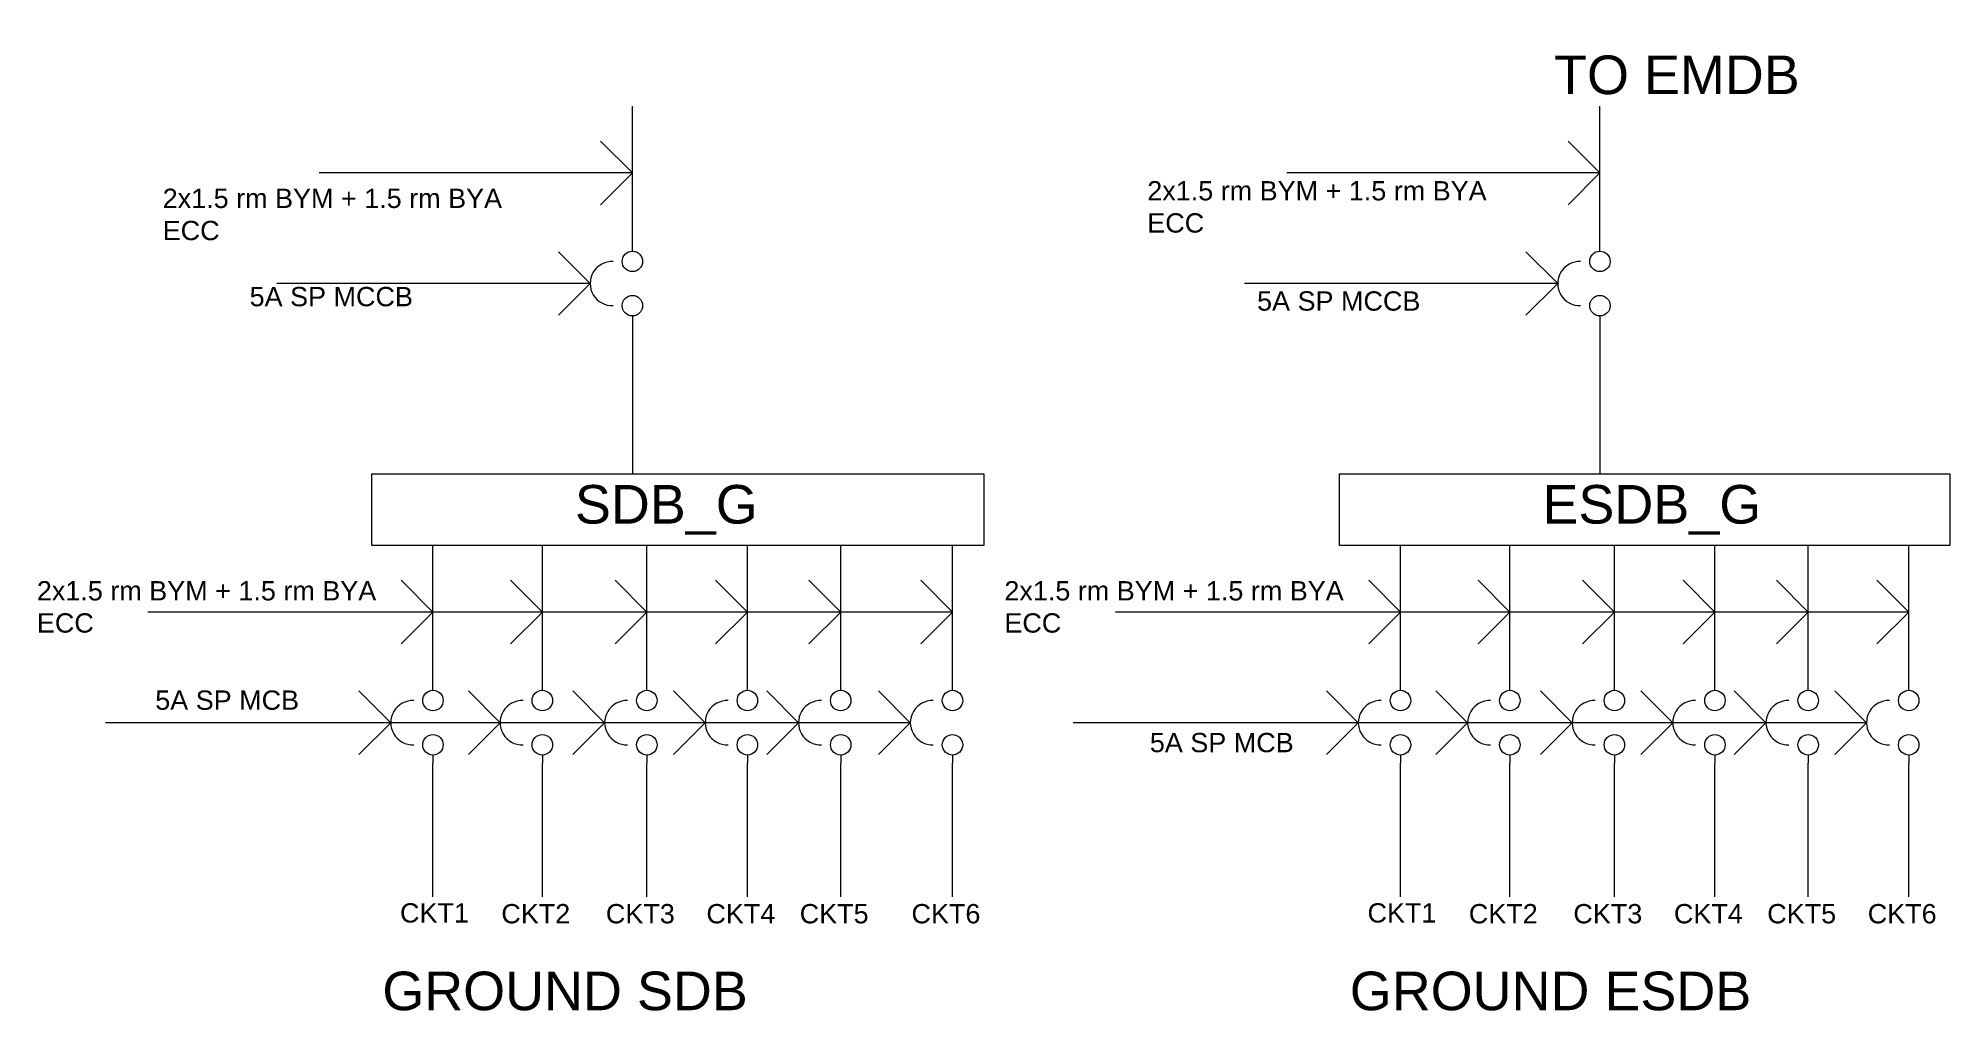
# Model space of a CAD drawing. Header units: inches. Extents: x 685 to 11694, y 256 to 9873.
# Drawn here: x 8550 to 9739, y 2011 to 2616 of the extents above; entities that cross this region are included whole.
import ezdxf

# ---------------------------------------------------------------- set-up
doc = ezdxf.new("R2010")
doc.units = ezdxf.units.IN
doc.header["$MEASUREMENT"] = 0
doc.layers.add('6.Circuits', color=255, linetype='Continuous', lineweight=15)
doc.styles.add('Text 1', font='arial.ttf', dxfattribs={"height": 6})

msp = doc.modelspace()

# ---------------------------------------------------------------- texts
at = {"layer": '6.Circuits', "attachment_point": 1, "style": 'Text 1'}
for s, width, heights, insert, char_height in [('{\\fArial Baltic|b0|i0|c186|p34;TO EMDB}', 164.9721584, [55.58215], (9492.73847, 2605.02038), 24), ('{\\fArial Baltic|b0|i0|c186|p34;2x1.5 rm BYM + 1.5 rm BYA} ECC', 234.9454297, [37.98024], (8627.70905, 2522.23938), 12), ('{\\fArial Baltic|b0|i0|c186|p34;2x1.5 rm BYM + 1.5 rm BYA} ECC', 234.9454297, [37.98024], (9239.82073, 2526.94197), 12), ('{\\fArial Baltic|b0|i0|c186|p34;5A SP M}C{\\fArial Baltic|b0|i0|c186|p34;CB}', 234.9454297, [37.98024], (8681.75154, 2461.1456), 12), ('{\\fArial Baltic|b0|i0|c186|p34;5A SP M}C{\\fArial Baltic|b0|i0|c186|p34;CB}', 234.9454297, [37.98024], (9308.09171, 2458.42019), 12), ('{\\fArial Baltic|b0|i0|c186|p34;SDB}_G', 14.5, [0], (8883.98847, 2338.02038), 24), ('{\\fArial Baltic|b0|i0|c186|p34;ESDB}_G', 14.5, [0], (9485.48847, 2338.02038), 24), ('{\\fArial Baltic|b0|i0|c186|p34;2x1.5 rm BYM + 1.5 rm BYA} ECC', 234.9454297, [37.98024], (8549.48847, 2278.27038), 12), ('{\\fArial Baltic|b0|i0|c186|p34;2x1.5 rm BYM + 1.5 rm BYA} ECC', 234.9454297, [37.98024], (9150.98847, 2278.27038), 12), ('5A SP MCB', 234.9454297, [37.98024], (8623.07952, 2210.29778), 12), ('5A SP MCB', 234.9454297, [37.98024], (9241.42537, 2183.90217), 12), ('{\\fArial Baltic|b0|i0|c186|p34;CKT1}', 14.5, [0], (8775.23847, 2078.02038), 12), ('{\\fArial Baltic|b0|i0|c186|p34;CKT}2', 14.5, [0], (8838.23847, 2077.52038), 12), ('{\\fArial Baltic|b0|i0|c186|p34;CKT}3', 14.5, [0], (8903.23847, 2077.52038), 12), ('{\\fArial Baltic|b0|i0|c186|p34;CKT}4', 14.5, [0], (8965.73847, 2077.52038), 12), ('{\\fArial Baltic|b0|i0|c186|p34;CKT}5', 14.5, [0], (9023.73847, 2077.52038), 12), ('{\\fArial Baltic|b0|i0|c186|p34;CKT}6', 14.5, [0], (9093.23847, 2077.52038), 12), ('{\\fArial Baltic|b0|i0|c186|p34;CKT1}', 14.5, [0], (9376.73847, 2078.02038), 12), ('{\\fArial Baltic|b0|i0|c186|p34;CKT}2', 14.5, [0], (9439.73847, 2077.52038), 12), ('{\\fArial Baltic|b0|i0|c186|p34;CKT}3', 14.5, [0], (9504.73847, 2077.52038), 12), ('{\\fArial Baltic|b0|i0|c186|p34;CKT}4', 14.5, [0], (9567.23847, 2077.52038), 12), ('{\\fArial Baltic|b0|i0|c186|p34;CKT}5', 14.5, [0], (9625.23847, 2077.52038), 12), ('{\\fArial Baltic|b0|i0|c186|p34;CKT}6', 14.5, [0], (9687.73847, 2077.52038), 12), ('GROUND{\\fArial Baltic|b0|i0|c186|p34; SDB}', 331.0446353, [56.99717], (8764.23847, 2035.52038), 24), ('GROUND{\\fArial Baltic|b0|i0|c186|p34; ESDB}', 331.0446353, [56.99717], (9365.73847, 2035.52038), 24)]:
    msp.add_mtext_dynamic_manual_height_columns(s, width=width, gutter_width=30, heights=heights, dxfattribs=dict(at, insert=insert, char_height=char_height))

# ---------------------------------------------------------------- linework, layer by layer
at = {"layer": '6.Circuits'}
for p, q in [((8919.73847, 2490.52038), (8919.73847, 2573.52038)), ((9521.23847, 2490.52038), (9521.23847, 2573.52038)), ((8919.73847, 2532.02038), (8899.99323, 2551.76561)), ((9521.23847, 2532.02038), (9501.49323, 2551.76561)), ((8919.73847, 2532.02038), (8724.99799, 2532.02038)), ((8919.73847, 2532.02038), (8899.99323, 2512.27514)), ((9521.23847, 2532.02038), (9326.49799, 2532.02038)), ((9521.23847, 2532.02038), (9501.49323, 2512.27514)), ((8919.73847, 2483.38434), (8919.73847, 2490.52038)), ((9521.23847, 2483.38434), (9521.23847, 2490.52038)), ((8893.47894, 2463.27038), (8873.73371, 2483.01561)), ((9494.97894, 2463.27038), (9475.23371, 2483.01561)), ((8893.47894, 2463.27038), (8698.73847, 2463.27038)), ((8893.47894, 2463.27038), (8873.73371, 2443.52514)), ((9494.97894, 2463.27038), (9300.23847, 2463.27038)), ((9494.97894, 2463.27038), (9475.23371, 2443.52514)), ((8919.73847, 2443.15641), (8919.73847, 2438.02038)), ((8919.73847, 2438.02038), (8919.73847, 2345.02038)), ((9521.23847, 2443.15641), (9521.23847, 2438.02038)), ((9521.23847, 2438.02038), (9521.23847, 2345.02038)), ((8795.73847, 2217.52038), (8795.73847, 2300.52038)), ((8863.73847, 2217.52038), (8863.73847, 2300.52038)), ((8928.73847, 2217.52038), (8928.73847, 2300.52038)), ((8991.23847, 2217.52038), (8991.23847, 2300.52038)), ((9049.23847, 2217.52038), (9049.23847, 2300.52038)), ((9118.73847, 2217.52038), (9118.73847, 2300.52038)), ((9397.23847, 2217.52038), (9397.23847, 2300.52038)), ((9465.23847, 2217.52038), (9465.23847, 2300.52038)), ((9530.23847, 2217.52038), (9530.23847, 2300.52038)), ((9592.73847, 2217.52038), (9592.73847, 2300.52038)), ((9650.73847, 2217.52038), (9650.73847, 2300.52038)), ((9713.23847, 2217.52038), (9713.23847, 2300.52038)), ((8795.73847, 2259.02038), (8775.99323, 2278.76561)), ((8863.73847, 2259.02038), (8843.99323, 2278.76561)), ((8928.73847, 2259.02038), (8908.99323, 2278.76561)), ((8991.23847, 2259.02038), (8971.49323, 2278.76561)), ((9049.23847, 2259.02038), (9029.49323, 2278.76561)), ((9118.73847, 2259.02038), (9098.99323, 2278.76561)), ((9397.23847, 2259.02038), (9377.49323, 2278.76561)), ((9465.23847, 2259.02038), (9445.49323, 2278.76561)), ((9530.23847, 2259.02038), (9510.49323, 2278.76561)), ((9592.73847, 2259.02038), (9572.99323, 2278.76561)), ((9650.73847, 2259.02038), (9630.99323, 2278.76561)), ((9713.23847, 2259.02038), (9693.49323, 2278.76561)), ((8795.73847, 2259.02038), (8618.49799, 2259.02038)), ((8795.73847, 2259.02038), (8775.99323, 2239.27514)), ((9118.73847, 2259.02038), (8795.73847, 2259.02038)), ((8863.73847, 2259.02038), (8843.99323, 2239.27514)), ((8928.73847, 2259.02038), (8908.99323, 2239.27514)), ((8991.23847, 2259.02038), (8971.49323, 2239.27514)), ((9049.23847, 2259.02038), (9029.49323, 2239.27514)), ((9118.73847, 2259.02038), (9098.99323, 2239.27514)), ((9397.23847, 2259.02038), (9219.99799, 2259.02038)), ((9397.23847, 2259.02038), (9377.49323, 2239.27514)), ((9713.23847, 2259.02038), (9397.23847, 2259.02038)), ((9465.23847, 2259.02038), (9445.49323, 2239.27514)), ((9530.23847, 2259.02038), (9510.49323, 2239.27514)), ((9592.73847, 2259.02038), (9572.99323, 2239.27514)), ((9650.73847, 2259.02038), (9630.99323, 2239.27514)), ((9713.23847, 2259.02038), (9693.49323, 2239.27514)), ((8795.73847, 2210.38434), (8795.73847, 2217.52038)), ((8863.73847, 2210.38434), (8863.73847, 2217.52038)), ((8928.73847, 2210.38434), (8928.73847, 2217.52038)), ((8991.23847, 2210.38434), (8991.23847, 2217.52038)), ((9049.23847, 2210.38434), (9049.23847, 2217.52038)), ((9118.73847, 2210.38434), (9118.73847, 2217.52038)), ((9397.23847, 2210.38434), (9397.23847, 2217.52038)), ((9465.23847, 2210.38434), (9465.23847, 2217.52038)), ((9530.23847, 2210.38434), (9530.23847, 2217.52038)), ((9592.73847, 2210.38434), (9592.73847, 2217.52038)), ((9650.73847, 2210.38434), (9650.73847, 2217.52038)), ((9713.23847, 2210.38434), (9713.23847, 2217.52038)), ((8769.47894, 2190.27038), (8749.73371, 2210.01561)), ((8837.47894, 2190.27038), (8817.73371, 2210.01561)), ((8902.47894, 2190.27038), (8882.73371, 2210.01561)), ((8964.97894, 2190.27038), (8945.23371, 2210.01561)), ((9022.97894, 2190.27038), (9003.23371, 2210.01561)), ((9092.47894, 2190.27038), (9072.73371, 2210.01561)), ((9370.97894, 2190.27038), (9351.23371, 2210.01561)), ((9438.97894, 2190.27038), (9419.23371, 2210.01561)), ((9503.97894, 2190.27038), (9484.23371, 2210.01561)), ((9566.47894, 2190.27038), (9546.73371, 2210.01561)), ((9624.47894, 2190.27038), (9604.73371, 2210.01561)), ((9686.97894, 2190.27038), (9667.23371, 2210.01561)), ((8769.47894, 2190.27038), (8592.23847, 2190.27038)), ((8769.47894, 2190.27038), (8749.73371, 2170.52514)), ((9092.47894, 2190.27038), (8769.47894, 2190.27038)), ((8837.47894, 2190.27038), (8817.73371, 2170.52514)), ((8902.47894, 2190.27038), (8882.73371, 2170.52514)), ((8964.97894, 2190.27038), (8945.23371, 2170.52514)), ((9022.97894, 2190.27038), (9003.23371, 2170.52514)), ((9092.47894, 2190.27038), (9072.73371, 2170.52514)), ((9370.97894, 2190.27038), (9193.73847, 2190.27038)), ((9370.97894, 2190.27038), (9351.23371, 2170.52514)), ((9686.97894, 2190.27038), (9370.97894, 2190.27038)), ((9438.97894, 2190.27038), (9419.23371, 2170.52514)), ((9503.97894, 2190.27038), (9484.23371, 2170.52514)), ((9566.47894, 2190.27038), (9546.73371, 2170.52514)), ((9624.47894, 2190.27038), (9604.73371, 2170.52514)), ((9686.97894, 2190.27038), (9667.23371, 2170.52514)), ((8795.73847, 2170.15641), (8795.73847, 2165.02038)), ((8795.73847, 2082.02038), (8795.73847, 2165.02038)), ((8863.73847, 2170.15641), (8863.73847, 2165.02038)), ((8863.73847, 2082.02038), (8863.73847, 2165.02038)), ((8928.73847, 2170.15641), (8928.73847, 2165.02038)), ((8928.73847, 2082.02038), (8928.73847, 2165.02038)), ((8991.23847, 2170.15641), (8991.23847, 2165.02038)), ((8991.23847, 2082.02038), (8991.23847, 2165.02038)), ((9049.23847, 2170.15641), (9049.23847, 2165.02038)), ((9049.23847, 2082.02038), (9049.23847, 2165.02038)), ((9118.73847, 2170.15641), (9118.73847, 2165.02038)), ((9118.73847, 2082.02038), (9118.73847, 2165.02038)), ((9397.23847, 2170.15641), (9397.23847, 2165.02038)), ((9397.23847, 2082.02038), (9397.23847, 2165.02038)), ((9465.23847, 2170.15641), (9465.23847, 2165.02038)), ((9465.23847, 2082.02038), (9465.23847, 2165.02038)), ((9530.23847, 2170.15641), (9530.23847, 2165.02038)), ((9530.23847, 2082.02038), (9530.23847, 2165.02038)), ((9592.73847, 2170.15641), (9592.73847, 2165.02038)), ((9592.73847, 2082.02038), (9592.73847, 2165.02038)), ((9650.73847, 2170.15641), (9650.73847, 2165.02038)), ((9650.73847, 2082.02038), (9650.73847, 2165.02038)), ((9713.23847, 2170.15641), (9713.23847, 2165.02038)), ((9713.23847, 2082.02038), (9713.23847, 2165.02038))]:
    msp.add_line(p, q, dxfattribs=at)
for points in [[(8757.73847, 2345.02038), (9138.23847, 2345.02038), (9138.23847, 2300.52038), (8757.73847, 2300.52038)], [(9359.23847, 2345.02038), (9738.73847, 2345.02038), (9738.73847, 2300.52038), (9359.23847, 2300.52038)]]:
    msp.add_lwpolyline(points, close=True, dxfattribs=at)
for centre in [(8919.73847, 2477.02038), (9521.23847, 2477.02038), (8919.73847, 2449.52038), (9521.23847, 2449.52038), (8795.73847, 2204.02038), (8863.73847, 2204.02038), (8928.73847, 2204.02038), (8991.23847, 2204.02038), (9049.23847, 2204.02038), (9118.73847, 2204.02038), (9397.23847, 2204.02038), (9465.23847, 2204.02038), (9530.23847, 2204.02038), (9592.73847, 2204.02038), (9650.73847, 2204.02038), (9713.23847, 2204.02038), (8795.73847, 2176.52038), (8863.73847, 2176.52038), (8928.73847, 2176.52038), (8991.23847, 2176.52038), (9049.23847, 2176.52038), (9118.73847, 2176.52038), (9397.23847, 2176.52038), (9465.23847, 2176.52038), (9530.23847, 2176.52038), (9592.73847, 2176.52038), (9650.73847, 2176.52038), (9713.23847, 2176.52038)]:
    msp.add_circle(centre, 6.36396, dxfattribs=at)
for centre in [(8907.23847, 2463.27038), (9508.73847, 2463.27038), (8783.23847, 2190.27038), (8851.23847, 2190.27038), (8916.23847, 2190.27038), (8978.73847, 2190.27038), (9036.73847, 2190.27038), (9106.23847, 2190.27038), (9384.73847, 2190.27038), (9452.73847, 2190.27038), (9517.73847, 2190.27038), (9580.23847, 2190.27038), (9638.23847, 2190.27038), (9700.73847, 2190.27038)]:
    msp.add_arc(centre, 13.75953, 87.86789506, 272.13210494, dxfattribs=at)

msp.set_redraw_order([(e.dxf.handle, doc.entitydb.next_handle()) for e in msp.query("TEXT MTEXT ATTDEF DIMENSION ARC_DIMENSION")])  # texts and dimensions are drawn at this point

doc.saveas('drawing.dxf')
